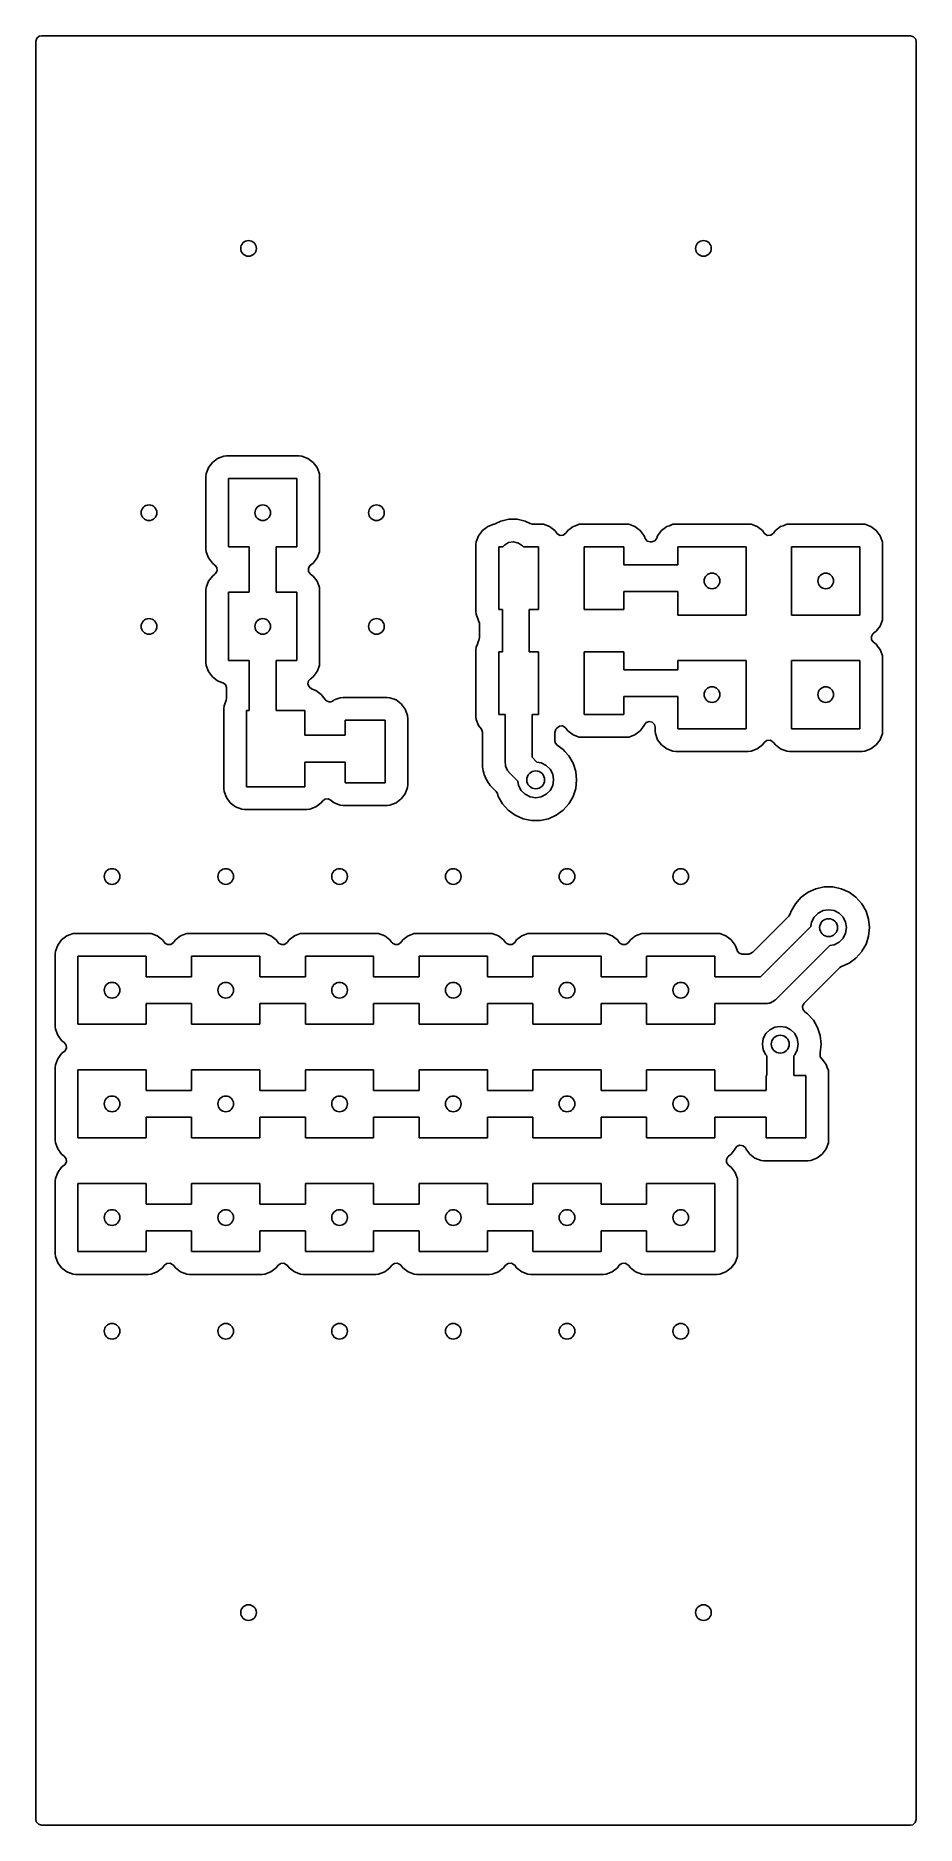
# Model space of a CAD drawing. Extents: x 0.01 to 0.79, y 0.01 to 1.59.
import ezdxf

# ---------------------------------------------------------------- set-up
doc = ezdxf.new("R2010")
doc.units = 0
doc.header["$MEASUREMENT"] = 0
doc.layers.add('BLACK', color=7, linetype='CONTINUOUS')

msp = doc.modelspace()

# ---------------------------------------------------------------- linework, layer by layer
at = {"layer": 'BLACK', "linetype": 'CONTINUOUS'}
for p, q in [((0.013, 1.5821), (0.0138, 1.5848)), ((0.013, 1.0356), (0.013, 1.5821)), ((0.0138, 1.5848), (0.0159, 1.5866)), ((0.0159, 1.5866), (0.0179, 1.587)), ((0.0179, 1.587), (0.7821, 1.587)), ((0.7821, 1.587), (0.7847, 1.5862)), ((0.7847, 1.5862), (0.7866, 1.5841)), ((0.7866, 1.5841), (0.787, 1.5821)), ((0.787, 1.5821), (0.787, 0.0179)), ((0.1728, 1.2152), (0.1682, 1.2118)), ((0.1751, 1.2161), (0.1728, 1.2152)), ((0.1728, 1.2152), (0.1728, 1.2152)), ((0.1728, 1.2152), (0.1728, 1.2152)), ((0.1782, 1.2173), (0.1751, 1.2161)), ((0.1806, 1.2175), (0.1782, 1.2173)), ((0.1782, 1.2173), (0.1782, 1.2173)), ((0.2444, 1.2175), (0.1806, 1.2175)), ((0.1806, 1.2175), (0.1806, 1.2175)), ((0.1806, 1.2175), (0.1806, 1.2175)), ((0.2468, 1.2173), (0.2444, 1.2175)), ((0.2444, 1.2175), (0.2444, 1.2175)), ((0.2444, 1.2175), (0.2444, 1.2175)), ((0.2522, 1.2152), (0.2468, 1.2173)), ((0.2468, 1.2173), (0.2468, 1.2173)), ((0.2468, 1.2173), (0.2468, 1.2173)), ((0.2568, 1.2118), (0.2522, 1.2152)), ((0.1627, 1.2018), (0.1625, 1.1994)), ((0.1625, 1.1994), (0.1625, 1.1356)), ((0.1647, 1.2072), (0.1627, 1.2018)), ((0.1627, 1.2018), (0.1627, 1.2018)), ((0.1682, 1.2118), (0.1647, 1.2072)), ((0.1647, 1.2072), (0.1647, 1.2072)), ((0.1825, 1.1375), (0.1825, 1.1975)), ((0.1825, 1.1975), (0.2425, 1.1975)), ((0.2425, 1.1975), (0.2425, 1.1375)), ((0.2603, 1.2072), (0.2568, 1.2118)), ((0.262, 1.2025), (0.2603, 1.2072)), ((0.2623, 1.2018), (0.262, 1.2025)), ((0.2625, 1.1994), (0.2623, 1.2018)), ((0.2623, 1.2018), (0.2623, 1.2018)), ((0.2625, 1.1356), (0.2625, 1.1994)), ((0.2625, 1.1994), (0.2625, 1.1994)), ((0.4057, 1.1518), (0.4022, 1.1472)), ((0.4103, 1.1553), (0.4057, 1.1518)), ((0.4157, 1.1573), (0.4103, 1.1553)), ((0.4103, 1.1553), (0.4103, 1.1553)), ((0.4158, 1.1573), (0.4157, 1.1573)), ((0.4157, 1.1573), (0.4157, 1.1573)), ((0.416, 1.1574), (0.4158, 1.1573)), ((0.4173, 1.158), (0.416, 1.1574)), ((0.4219, 1.1602), (0.4173, 1.158)), ((0.4289, 1.1618), (0.4219, 1.1602)), ((0.4361, 1.1618), (0.4289, 1.1618)), ((0.4431, 1.1602), (0.4361, 1.1618)), ((0.4476, 1.1581), (0.4431, 1.1602)), ((0.4477, 1.158), (0.4476, 1.1581)), ((0.4498, 1.1575), (0.4477, 1.158)), ((0.4569, 1.1575), (0.4498, 1.1575)), ((0.4593, 1.1573), (0.4569, 1.1575)), ((0.4569, 1.1575), (0.4569, 1.1575)), ((0.4569, 1.1575), (0.4569, 1.1575)), ((0.4569, 1.1575), (0.4569, 1.1575)), ((0.4647, 1.1553), (0.4593, 1.1573)), ((0.4593, 1.1573), (0.4593, 1.1573)), ((0.4593, 1.1573), (0.4593, 1.1573)), ((0.4693, 1.1518), (0.4647, 1.1553)), ((0.4647, 1.1553), (0.4647, 1.1553)), ((0.4647, 1.1553), (0.4647, 1.1553)), ((0.471, 1.1495), (0.4693, 1.1518)), ((0.4715, 1.149), (0.471, 1.1495)), ((0.479, 1.1495), (0.4767, 1.1478)), ((0.4807, 1.1518), (0.479, 1.1495)), ((0.4853, 1.1553), (0.4807, 1.1518)), ((0.4876, 1.1561), (0.4853, 1.1553)), ((0.4853, 1.1553), (0.4853, 1.1553)), ((0.4853, 1.1553), (0.4853, 1.1553)), ((0.4907, 1.1573), (0.4876, 1.1561)), ((0.4931, 1.1575), (0.4907, 1.1573)), ((0.4907, 1.1573), (0.4907, 1.1573)), ((0.5319, 1.1575), (0.4931, 1.1575)), ((0.4931, 1.1575), (0.4931, 1.1575)), ((0.4931, 1.1575), (0.4931, 1.1575)), ((0.5343, 1.1573), (0.5319, 1.1575)), ((0.5319, 1.1575), (0.5319, 1.1575)), ((0.5319, 1.1575), (0.5319, 1.1575)), ((0.5397, 1.1553), (0.5343, 1.1573)), ((0.5343, 1.1573), (0.5343, 1.1573)), ((0.5343, 1.1573), (0.5343, 1.1573)), ((0.5443, 1.1518), (0.5397, 1.1553)), ((0.5478, 1.1472), (0.5443, 1.1518)), ((0.5632, 1.1518), (0.5597, 1.1472)), ((0.5678, 1.1553), (0.5632, 1.1518)), ((0.5701, 1.1561), (0.5678, 1.1553)), ((0.5678, 1.1553), (0.5678, 1.1553)), ((0.5678, 1.1553), (0.5678, 1.1553)), ((0.5732, 1.1573), (0.5701, 1.1561)), ((0.5756, 1.1575), (0.5732, 1.1573)), ((0.5732, 1.1573), (0.5732, 1.1573)), ((0.6394, 1.1575), (0.5756, 1.1575)), ((0.5756, 1.1575), (0.5756, 1.1575)), ((0.5756, 1.1575), (0.5756, 1.1575)), ((0.6418, 1.1573), (0.6394, 1.1575)), ((0.6394, 1.1575), (0.6394, 1.1575)), ((0.6394, 1.1575), (0.6394, 1.1575)), ((0.6472, 1.1553), (0.6418, 1.1573)), ((0.6418, 1.1573), (0.6418, 1.1573)), ((0.6418, 1.1573), (0.6418, 1.1573)), ((0.6518, 1.1518), (0.6472, 1.1553)), ((0.6472, 1.1553), (0.6472, 1.1553)), ((0.6472, 1.1553), (0.6472, 1.1553)), ((0.6535, 1.1495), (0.6518, 1.1518)), ((0.654, 1.149), (0.6535, 1.1495)), ((0.6615, 1.1495), (0.6592, 1.1478)), ((0.6632, 1.1518), (0.6615, 1.1495)), ((0.6678, 1.1553), (0.6632, 1.1518)), ((0.6701, 1.1561), (0.6678, 1.1553)), ((0.6678, 1.1553), (0.6678, 1.1553)), ((0.6678, 1.1553), (0.6678, 1.1553)), ((0.6732, 1.1573), (0.6701, 1.1561)), ((0.6756, 1.1575), (0.6732, 1.1573)), ((0.6732, 1.1573), (0.6732, 1.1573)), ((0.7394, 1.1575), (0.6756, 1.1575)), ((0.6756, 1.1575), (0.6756, 1.1575)), ((0.6756, 1.1575), (0.6756, 1.1575)), ((0.7418, 1.1573), (0.7394, 1.1575)), ((0.7394, 1.1575), (0.7394, 1.1575)), ((0.7394, 1.1575), (0.7394, 1.1575)), ((0.7472, 1.1553), (0.7418, 1.1573)), ((0.7418, 1.1573), (0.7418, 1.1573)), ((0.7418, 1.1573), (0.7418, 1.1573)), ((0.7518, 1.1518), (0.7472, 1.1553)), ((0.7553, 1.1472), (0.7518, 1.1518)), ((0.1625, 1.1356), (0.1627, 1.1332)), ((0.2007, 1.1375), (0.1825, 1.1375)), ((0.2007, 1.0975), (0.2007, 1.1375)), ((0.2425, 1.1375), (0.2243, 1.1375)), ((0.2243, 1.1375), (0.2243, 1.0975)), ((0.2623, 1.1332), (0.2625, 1.1356)), ((0.2625, 1.1356), (0.2625, 1.1356)), ((0.4002, 1.1418), (0.4, 1.1394)), ((0.4, 1.1394), (0.4, 1.0806)), ((0.4022, 1.1472), (0.4002, 1.1418)), ((0.4002, 1.1418), (0.4002, 1.1418)), ((0.4022, 1.1472), (0.4022, 1.1472)), ((0.42, 1.0825), (0.42, 1.1375)), ((0.42, 1.1375), (0.4236, 1.1375)), ((0.4236, 1.1375), (0.425, 1.1391)), ((0.425, 1.1391), (0.4287, 1.1412)), ((0.4287, 1.1412), (0.433, 1.1418)), ((0.433, 1.1418), (0.4373, 1.1408)), ((0.4373, 1.1408), (0.4409, 1.1383)), ((0.4409, 1.1383), (0.4417, 1.1375)), ((0.4417, 1.1375), (0.455, 1.1375)), ((0.455, 1.1375), (0.455, 1.0825)), ((0.4739, 1.1476), (0.4715, 1.149)), ((0.4767, 1.1478), (0.4739, 1.1476)), ((0.495, 1.0825), (0.495, 1.1375)), ((0.495, 1.1375), (0.53, 1.1375)), ((0.53, 1.1375), (0.53, 1.1218)), ((0.5483, 1.1458), (0.5478, 1.1472)), ((0.5485, 1.1451), (0.5483, 1.1458)), ((0.5487, 1.1447), (0.5485, 1.1451)), ((0.5505, 1.1426), (0.5487, 1.1447)), ((0.5532, 1.1418), (0.5505, 1.1426)), ((0.5543, 1.1418), (0.5532, 1.1418)), ((0.5547, 1.1418), (0.5543, 1.1418)), ((0.5573, 1.1428), (0.5547, 1.1418)), ((0.559, 1.1451), (0.5573, 1.1428)), ((0.5597, 1.1472), (0.559, 1.1451)), ((0.5597, 1.1472), (0.5597, 1.1472)), ((0.5775, 1.1218), (0.5775, 1.1375)), ((0.5775, 1.1375), (0.6375, 1.1375)), ((0.6375, 1.1375), (0.6375, 1.0775)), ((0.6564, 1.1476), (0.654, 1.149)), ((0.6592, 1.1478), (0.6564, 1.1476)), ((0.6775, 1.0775), (0.6775, 1.1375)), ((0.6775, 1.1375), (0.7375, 1.1375)), ((0.7375, 1.1375), (0.7375, 1.0775)), ((0.757, 1.1426), (0.7553, 1.1472)), ((0.7573, 1.1418), (0.757, 1.1426)), ((0.7575, 1.1394), (0.7573, 1.1418)), ((0.7573, 1.1418), (0.7573, 1.1418)), ((0.7575, 1.0756), (0.7575, 1.1394)), ((0.7575, 1.1394), (0.7575, 1.1394)), ((0.1627, 1.1332), (0.1627, 1.1332)), ((0.1627, 1.1332), (0.1647, 1.1278)), ((0.1647, 1.1278), (0.1647, 1.1278)), ((0.1647, 1.1278), (0.1682, 1.1232)), ((0.1682, 1.1232), (0.1705, 1.1215)), ((0.1705, 1.1215), (0.1722, 1.1192)), ((0.1722, 1.1192), (0.1724, 1.1164)), ((0.2526, 1.1185), (0.254, 1.121)), ((0.2528, 1.1158), (0.2526, 1.1185)), ((0.254, 1.121), (0.2545, 1.1215)), ((0.2545, 1.1215), (0.2568, 1.1232)), ((0.2568, 1.1232), (0.2603, 1.1278)), ((0.2603, 1.1278), (0.2623, 1.1332)), ((0.2603, 1.1278), (0.2603, 1.1278)), ((0.2623, 1.1332), (0.2623, 1.1332)), ((0.53, 1.1218), (0.5775, 1.1218)), ((0.1647, 1.1072), (0.1627, 1.1018)), ((0.1682, 1.1118), (0.1647, 1.1072)), ((0.1647, 1.1072), (0.1647, 1.1072)), ((0.1705, 1.1135), (0.1682, 1.1118)), ((0.171, 1.114), (0.1705, 1.1135)), ((0.1724, 1.1164), (0.171, 1.114)), ((0.2545, 1.1135), (0.2528, 1.1158)), ((0.2568, 1.1118), (0.2545, 1.1135)), ((0.2603, 1.1072), (0.2568, 1.1118)), ((0.2568, 1.1118), (0.2568, 1.1118)), ((0.262, 1.1025), (0.2603, 1.1072)), ((0.2623, 1.1018), (0.262, 1.1025)), ((0.1627, 1.1018), (0.1625, 1.0994)), ((0.1625, 1.0994), (0.1625, 1.0356)), ((0.1627, 1.1018), (0.1627, 1.1018)), ((0.1825, 1.0375), (0.1825, 1.0975)), ((0.1825, 1.0975), (0.2007, 1.0975)), ((0.2243, 1.0975), (0.2425, 1.0975)), ((0.2425, 1.0975), (0.2425, 1.0375)), ((0.2625, 1.0994), (0.2623, 1.1018)), ((0.2623, 1.1018), (0.2623, 1.1018)), ((0.2625, 1.0356), (0.2625, 1.0994)), ((0.2625, 1.0994), (0.2625, 1.0994)), ((0.5775, 1.0982), (0.53, 1.0982)), ((0.53, 1.0982), (0.53, 1.0825)), ((0.5775, 1.0775), (0.5775, 1.0982)), ((0.4, 1.0806), (0.4002, 1.0782)), ((0.4002, 1.0782), (0.4002, 1.0782)), ((0.4002, 1.0782), (0.4022, 1.0728)), ((0.4022, 1.0728), (0.4024, 1.0725)), ((0.4024, 1.0725), (0.4023, 1.0725)), ((0.4023, 1.0725), (0.4032, 1.0703)), ((0.4232, 1.0825), (0.42, 1.0825)), ((0.4232, 1.045), (0.4232, 1.0825)), ((0.455, 1.0825), (0.4468, 1.0825)), ((0.4468, 1.0825), (0.4468, 1.045)), ((0.53, 1.0825), (0.495, 1.0825)), ((0.6375, 1.0775), (0.5775, 1.0775)), ((0.7375, 1.0775), (0.6775, 1.0775)), ((0.7553, 1.0678), (0.757, 1.0725)), ((0.757, 1.0725), (0.7573, 1.0732)), ((0.7573, 1.0732), (0.7575, 1.0756)), ((0.7573, 1.0732), (0.7573, 1.0732)), ((0.7575, 1.0756), (0.7575, 1.0756)), ((0.4022, 1.0547), (0.4012, 1.0518)), ((0.4023, 1.0547), (0.4022, 1.0547)), ((0.4022, 1.0547), (0.4022, 1.0547)), ((0.4022, 1.0547), (0.4022, 1.0547)), ((0.4024, 1.0549), (0.4023, 1.0547)), ((0.4032, 1.0576), (0.4024, 1.055)), ((0.4024, 1.055), (0.4024, 1.055)), ((0.4024, 1.055), (0.4024, 1.055)), ((0.4024, 1.055), (0.4024, 1.0549)), ((0.4032, 1.0703), (0.4032, 1.0699)), ((0.4032, 1.0699), (0.4032, 1.0576)), ((0.7476, 1.0586), (0.749, 1.061)), ((0.7478, 1.0558), (0.7476, 1.0586)), ((0.7495, 1.0535), (0.7478, 1.0558)), ((0.749, 1.061), (0.7495, 1.0615)), ((0.7495, 1.0615), (0.7518, 1.0632)), ((0.7518, 1.0632), (0.7553, 1.0678)), ((0.7553, 1.0678), (0.7553, 1.0678)), ((0.7553, 1.0678), (0.7553, 1.0678)), ((0.4002, 1.0493), (0.4, 1.0469)), ((0.4, 1.0469), (0.4, 0.9881)), ((0.4012, 1.0518), (0.4002, 1.0493)), ((0.42, 0.99), (0.42, 1.045)), ((0.42, 1.045), (0.4232, 1.045)), ((0.4468, 1.045), (0.455, 1.045)), ((0.455, 1.045), (0.455, 0.99)), ((0.495, 0.99), (0.495, 1.045)), ((0.495, 1.045), (0.53, 1.045)), ((0.53, 1.045), (0.53, 1.0293)), ((0.7518, 1.0518), (0.7495, 1.0535)), ((0.7537, 1.0493), (0.7518, 1.0518)), ((0.7553, 1.0472), (0.7537, 1.0493)), ((0.757, 1.0425), (0.7553, 1.0472)), ((0.7573, 1.0418), (0.757, 1.0425)), ((0.7575, 1.0394), (0.7573, 1.0418)), ((0.7573, 1.0418), (0.7573, 1.0418)), ((0.7575, 0.9756), (0.7575, 1.0394)), ((0.7575, 1.0394), (0.7575, 1.0394)), ((0.013, 0.5156), (0.013, 1.0356)), ((0.1625, 1.0356), (0.1627, 1.0332)), ((0.1627, 1.0332), (0.1627, 1.0332)), ((0.1627, 1.0332), (0.1647, 1.0278)), ((0.1647, 1.0278), (0.1647, 1.0278)), ((0.1647, 1.0278), (0.1682, 1.0232)), ((0.1682, 1.0232), (0.1728, 1.0197)), ((0.2007, 1.0375), (0.1825, 1.0375)), ((0.2007, 0.9935), (0.2007, 1.0375)), ((0.2425, 1.0375), (0.2243, 1.0375)), ((0.2243, 1.0375), (0.2243, 0.9935)), ((0.2542, 1.0212), (0.2568, 1.0232)), ((0.2568, 1.0232), (0.2603, 1.0278)), ((0.2603, 1.0278), (0.2623, 1.0332)), ((0.2603, 1.0278), (0.2603, 1.0278)), ((0.2623, 1.0332), (0.2625, 1.0356)), ((0.2623, 1.0332), (0.2623, 1.0332)), ((0.2625, 1.0356), (0.2625, 1.0356)), ((0.53, 1.0293), (0.5775, 1.0293)), ((0.5775, 1.0293), (0.5775, 1.0375)), ((0.5775, 1.0375), (0.6375, 1.0375)), ((0.6375, 1.0375), (0.6375, 0.9775)), ((0.6775, 0.9775), (0.6775, 1.0375)), ((0.6775, 1.0375), (0.7375, 1.0375)), ((0.7375, 1.0375), (0.7375, 0.9775)), ((0.1728, 1.0197), (0.1728, 1.0197)), ((0.1728, 1.0197), (0.1774, 1.018)), ((0.1774, 1.018), (0.1797, 1.0163)), ((0.1797, 1.0163), (0.1807, 1.0137)), ((0.1807, 1.0137), (0.1807, 1.0134)), ((0.1807, 1.0134), (0.1807, 1.0044)), ((0.2522, 1.0169), (0.2528, 1.0196)), ((0.2532, 1.0143), (0.2522, 1.0169)), ((0.2528, 1.0196), (0.2542, 1.0212)), ((0.2554, 1.0126), (0.2532, 1.0143)), ((0.2592, 1.0112), (0.2554, 1.0126)), ((0.2638, 1.0077), (0.2592, 1.0112)), ((0.2673, 1.0031), (0.2638, 1.0077)), ((0.1785, 0.9977), (0.1783, 0.9954)), ((0.1783, 0.9954), (0.1783, 0.9246)), ((0.1804, 1.0026), (0.1785, 0.9977)), ((0.1785, 0.9977), (0.1785, 0.9977)), ((0.1807, 1.0044), (0.1804, 1.0026)), ((0.1983, 0.9265), (0.1983, 0.9935)), ((0.1983, 0.9935), (0.2007, 0.9935)), ((0.2243, 0.9935), (0.2495, 0.9935)), ((0.2495, 0.9935), (0.2495, 0.9718)), ((0.2674, 1.003), (0.2673, 1.0031)), ((0.2673, 1.0031), (0.2673, 1.0031)), ((0.269, 1.0016), (0.2674, 1.003)), ((0.2717, 1.001), (0.269, 1.0016)), ((0.2743, 1.002), (0.2717, 1.001)), ((0.2751, 1.0026), (0.2743, 1.002)), ((0.2753, 1.0028), (0.2751, 1.0026)), ((0.2796, 1.0044), (0.2753, 1.0028)), ((0.2807, 1.0048), (0.2796, 1.0044)), ((0.2831, 1.005), (0.2807, 1.0048)), ((0.2807, 1.0048), (0.2807, 1.0048)), ((0.3219, 1.005), (0.2831, 1.005)), ((0.2831, 1.005), (0.2831, 1.005)), ((0.2831, 1.005), (0.2831, 1.005)), ((0.3243, 1.0048), (0.3219, 1.005)), ((0.3219, 1.005), (0.3219, 1.005)), ((0.3219, 1.005), (0.3219, 1.005)), ((0.3297, 1.0028), (0.3243, 1.0048)), ((0.3243, 1.0048), (0.3243, 1.0048)), ((0.3243, 1.0048), (0.3243, 1.0048)), ((0.3312, 1.0016), (0.3297, 1.0028)), ((0.3297, 1.0028), (0.3297, 1.0028)), ((0.3297, 1.0028), (0.3297, 1.0028)), ((0.3343, 0.9993), (0.3312, 1.0016)), ((0.3378, 0.9947), (0.3343, 0.9993)), ((0.3395, 0.99), (0.3378, 0.9947)), ((0.5775, 1.0057), (0.53, 1.0057)), ((0.53, 1.0057), (0.53, 0.99)), ((0.5775, 0.9775), (0.5775, 1.0057)), ((0.285, 0.9718), (0.285, 0.985)), ((0.285, 0.985), (0.32, 0.985)), ((0.32, 0.985), (0.32, 0.93)), ((0.3398, 0.9893), (0.3395, 0.99)), ((0.3399, 0.9881), (0.3398, 0.9893)), ((0.3398, 0.9893), (0.3398, 0.9893)), ((0.34, 0.9869), (0.3399, 0.9881)), ((0.34, 0.9281), (0.34, 0.9869)), ((0.34, 0.9869), (0.34, 0.9869)), ((0.4, 0.9881), (0.4002, 0.9857)), ((0.4002, 0.9857), (0.4002, 0.9857)), ((0.4002, 0.9857), (0.4022, 0.9803)), ((0.4022, 0.9803), (0.4022, 0.9803)), ((0.4022, 0.9803), (0.4047, 0.9771)), ((0.4047, 0.9771), (0.4057, 0.9744)), ((0.4257, 0.99), (0.42, 0.99)), ((0.4257, 0.9475), (0.4257, 0.99)), ((0.455, 0.99), (0.4493, 0.99)), ((0.4493, 0.99), (0.4493, 0.9524)), ((0.4693, 0.9741), (0.4701, 0.9768)), ((0.4701, 0.9768), (0.4703, 0.9771)), ((0.4703, 0.9771), (0.471, 0.978)), ((0.471, 0.978), (0.4733, 0.9797)), ((0.4733, 0.9797), (0.4761, 0.9799)), ((0.4761, 0.9799), (0.4785, 0.9785)), ((0.4785, 0.9785), (0.479, 0.978)), ((0.479, 0.978), (0.4807, 0.9757)), ((0.53, 0.99), (0.495, 0.99)), ((0.5443, 0.9757), (0.5478, 0.9803)), ((0.5478, 0.9803), (0.5479, 0.9806)), ((0.5478, 0.9803), (0.5478, 0.9803)), ((0.5478, 0.9803), (0.5478, 0.9803)), ((0.5479, 0.9806), (0.5495, 0.9829)), ((0.5495, 0.9829), (0.5522, 0.9838)), ((0.5522, 0.9838), (0.5549, 0.9832)), ((0.5549, 0.9832), (0.5569, 0.9813)), ((0.5569, 0.9813), (0.5575, 0.9789)), ((0.5575, 0.9789), (0.5575, 0.9756)), ((0.6375, 0.9775), (0.5775, 0.9775)), ((0.7375, 0.9775), (0.6775, 0.9775)), ((0.2495, 0.9718), (0.285, 0.9718)), ((0.4057, 0.9744), (0.4057, 0.9741)), ((0.4057, 0.9741), (0.4057, 0.9439)), ((0.4693, 0.967), (0.4693, 0.9741)), ((0.4697, 0.9652), (0.4693, 0.967)), ((0.4714, 0.963), (0.4697, 0.9652)), ((0.4766, 0.9592), (0.4714, 0.963)), ((0.4807, 0.9757), (0.4853, 0.9722)), ((0.4853, 0.9722), (0.4853, 0.9722)), ((0.4853, 0.9722), (0.4907, 0.9702)), ((0.4907, 0.9702), (0.4907, 0.9702)), ((0.4907, 0.9702), (0.4931, 0.97)), ((0.4931, 0.97), (0.4931, 0.97)), ((0.4931, 0.97), (0.5319, 0.97)), ((0.5319, 0.97), (0.5343, 0.9702)), ((0.5343, 0.9702), (0.5397, 0.9722)), ((0.5343, 0.9702), (0.5343, 0.9702)), ((0.5397, 0.9722), (0.5443, 0.9757)), ((0.5397, 0.9722), (0.5397, 0.9722)), ((0.5575, 0.9756), (0.5577, 0.9732)), ((0.5577, 0.9732), (0.5577, 0.9732)), ((0.5577, 0.9732), (0.5597, 0.9678)), ((0.5597, 0.9678), (0.5597, 0.9678)), ((0.5597, 0.9678), (0.5632, 0.9632)), ((0.5632, 0.9632), (0.5678, 0.9597)), ((0.6472, 0.9597), (0.6518, 0.9632)), ((0.6518, 0.9632), (0.6535, 0.9655)), ((0.6535, 0.9655), (0.6558, 0.9672)), ((0.6558, 0.9672), (0.6586, 0.9674)), ((0.6586, 0.9674), (0.661, 0.966)), ((0.661, 0.966), (0.6615, 0.9655)), ((0.6615, 0.9655), (0.6632, 0.9632)), ((0.6632, 0.9632), (0.6678, 0.9597)), ((0.7472, 0.9597), (0.7518, 0.9632)), ((0.7518, 0.9632), (0.7553, 0.9678)), ((0.7553, 0.9678), (0.7573, 0.9732)), ((0.7553, 0.9678), (0.7553, 0.9678)), ((0.7573, 0.9732), (0.7575, 0.9756)), ((0.7573, 0.9732), (0.7573, 0.9732)), ((0.7575, 0.9756), (0.7575, 0.9756)), ((0.285, 0.9482), (0.2495, 0.9482)), ((0.2495, 0.9482), (0.2495, 0.9265)), ((0.285, 0.93), (0.285, 0.9482)), ((0.4259, 0.9462), (0.4257, 0.9475)), ((0.426, 0.9448), (0.4259, 0.9462)), ((0.4263, 0.944), (0.426, 0.9448)), ((0.4493, 0.9524), (0.4536, 0.9481)), ((0.4536, 0.9481), (0.4574, 0.9475)), ((0.4574, 0.9475), (0.4618, 0.9452)), ((0.4618, 0.9452), (0.4652, 0.9418)), ((0.4781, 0.9575), (0.4766, 0.9592)), ((0.4766, 0.9592), (0.4766, 0.9592)), ((0.4766, 0.9592), (0.4766, 0.9592)), ((0.4816, 0.9536), (0.4781, 0.9575)), ((0.4854, 0.9471), (0.4816, 0.9536)), ((0.4877, 0.94), (0.4854, 0.9471)), ((0.5678, 0.9597), (0.5678, 0.9597)), ((0.5678, 0.9597), (0.5732, 0.9577)), ((0.5732, 0.9577), (0.5732, 0.9577)), ((0.5732, 0.9577), (0.5756, 0.9575)), ((0.5756, 0.9575), (0.5756, 0.9575)), ((0.5756, 0.9575), (0.6394, 0.9575)), ((0.6394, 0.9575), (0.6418, 0.9577)), ((0.6418, 0.9577), (0.6472, 0.9597)), ((0.6418, 0.9577), (0.6418, 0.9577)), ((0.6472, 0.9597), (0.6472, 0.9597)), ((0.6678, 0.9597), (0.6678, 0.9597)), ((0.6678, 0.9597), (0.6732, 0.9577)), ((0.6732, 0.9577), (0.6732, 0.9577)), ((0.6732, 0.9577), (0.6756, 0.9575)), ((0.6756, 0.9575), (0.6756, 0.9575)), ((0.6756, 0.9575), (0.7394, 0.9575)), ((0.7394, 0.9575), (0.7418, 0.9577)), ((0.7418, 0.9577), (0.7472, 0.9597)), ((0.7418, 0.9577), (0.7418, 0.9577)), ((0.7472, 0.9597), (0.7472, 0.9597)), ((0.32, 0.93), (0.285, 0.93)), ((0.4057, 0.9439), (0.406, 0.9423)), ((0.406, 0.9423), (0.4061, 0.942)), ((0.4061, 0.942), (0.4063, 0.9404)), ((0.4063, 0.9404), (0.4068, 0.9388)), ((0.4068, 0.9388), (0.4069, 0.9385)), ((0.4069, 0.9385), (0.4073, 0.9369)), ((0.4073, 0.9369), (0.4073, 0.9369)), ((0.4073, 0.9369), (0.408, 0.9354)), ((0.408, 0.9354), (0.4081, 0.9352)), ((0.4081, 0.9352), (0.4086, 0.9336)), ((0.4086, 0.9336), (0.4095, 0.9322)), ((0.4095, 0.9322), (0.4097, 0.932)), ((0.4097, 0.932), (0.4104, 0.9305)), ((0.4104, 0.9305), (0.4114, 0.9292)), ((0.4114, 0.9292), (0.4116, 0.9289)), ((0.4116, 0.9289), (0.4125, 0.9275)), ((0.4265, 0.9432), (0.4263, 0.944)), ((0.4272, 0.9421), (0.4265, 0.9432)), ((0.4278, 0.9408), (0.4272, 0.9421)), ((0.4286, 0.9398), (0.4278, 0.9408)), ((0.4288, 0.9395), (0.4286, 0.9398)), ((0.4289, 0.9394), (0.4288, 0.9395)), ((0.4291, 0.9391), (0.4289, 0.9394)), ((0.4369, 0.9314), (0.4291, 0.9391)), ((0.4375, 0.9276), (0.4369, 0.9314)), ((0.4652, 0.9418), (0.4675, 0.9374)), ((0.4675, 0.9374), (0.4682, 0.9325)), ((0.4682, 0.9325), (0.4675, 0.9276)), ((0.4885, 0.9325), (0.4877, 0.94)), ((0.4877, 0.925), (0.4885, 0.9325)), ((0.1783, 0.9246), (0.1785, 0.9223)), ((0.1785, 0.9223), (0.1785, 0.9223)), ((0.1785, 0.9223), (0.1805, 0.9169)), ((0.1805, 0.9169), (0.1805, 0.9169)), ((0.1805, 0.9169), (0.184, 0.9122)), ((0.2495, 0.9265), (0.1983, 0.9265)), ((0.2638, 0.9122), (0.265, 0.9138)), ((0.265, 0.9138), (0.2672, 0.9155)), ((0.2672, 0.9155), (0.27, 0.9157)), ((0.27, 0.9157), (0.2719, 0.9148)), ((0.2719, 0.9148), (0.2753, 0.9122)), ((0.3297, 0.9122), (0.3343, 0.9157)), ((0.3343, 0.9157), (0.3378, 0.9203)), ((0.3378, 0.9203), (0.3398, 0.9257)), ((0.3378, 0.9203), (0.3378, 0.9203)), ((0.3398, 0.9257), (0.34, 0.9281)), ((0.3398, 0.9257), (0.3398, 0.9257)), ((0.34, 0.9281), (0.34, 0.9281)), ((0.4125, 0.9275), (0.4125, 0.9275)), ((0.4125, 0.9275), (0.4137, 0.9263)), ((0.4137, 0.9263), (0.4176, 0.9224)), ((0.4176, 0.9224), (0.4188, 0.9204)), ((0.4188, 0.9204), (0.4196, 0.9179)), ((0.4196, 0.9179), (0.4234, 0.9114)), ((0.4398, 0.9232), (0.4375, 0.9276)), ((0.4432, 0.9198), (0.4398, 0.9232)), ((0.4476, 0.9175), (0.4432, 0.9198)), ((0.4525, 0.9168), (0.4476, 0.9175)), ((0.4574, 0.9175), (0.4525, 0.9168)), ((0.4618, 0.9198), (0.4574, 0.9175)), ((0.4652, 0.9232), (0.4618, 0.9198)), ((0.4675, 0.9276), (0.4652, 0.9232)), ((0.4821, 0.9122), (0.4854, 0.9179)), ((0.4854, 0.9179), (0.4877, 0.925)), ((0.184, 0.9122), (0.1886, 0.9088)), ((0.1886, 0.9088), (0.1886, 0.9088)), ((0.1886, 0.9088), (0.194, 0.9068)), ((0.194, 0.9068), (0.194, 0.9068)), ((0.194, 0.9068), (0.1964, 0.9065)), ((0.1964, 0.9065), (0.1964, 0.9065)), ((0.1964, 0.9065), (0.2514, 0.9065)), ((0.2514, 0.9065), (0.2538, 0.9068)), ((0.2538, 0.9068), (0.2592, 0.9088)), ((0.2538, 0.9068), (0.2538, 0.9068)), ((0.2592, 0.9088), (0.2638, 0.9122)), ((0.2592, 0.9088), (0.2592, 0.9088)), ((0.2753, 0.9122), (0.2753, 0.9122)), ((0.2753, 0.9122), (0.2807, 0.9102)), ((0.2807, 0.9102), (0.2807, 0.9102)), ((0.2807, 0.9102), (0.2831, 0.91)), ((0.2831, 0.91), (0.2831, 0.91)), ((0.2831, 0.91), (0.3219, 0.91)), ((0.3219, 0.91), (0.3243, 0.9102)), ((0.3243, 0.9102), (0.3297, 0.9122)), ((0.3243, 0.9102), (0.3243, 0.9102)), ((0.3297, 0.9122), (0.3297, 0.9122)), ((0.4234, 0.9114), (0.4234, 0.9114)), ((0.4234, 0.9114), (0.4284, 0.9058)), ((0.4284, 0.9058), (0.4345, 0.9014)), ((0.4345, 0.9014), (0.4414, 0.8983)), ((0.4414, 0.8983), (0.4487, 0.8967)), ((0.4563, 0.8967), (0.4636, 0.8983)), ((0.4636, 0.8983), (0.4705, 0.9014)), ((0.4705, 0.9014), (0.4766, 0.9058)), ((0.4766, 0.9058), (0.4816, 0.9114)), ((0.4816, 0.9114), (0.4821, 0.9122)), ((0.4816, 0.9114), (0.4816, 0.9114)), ((0.4487, 0.8967), (0.4563, 0.8967)), ((0.6989, 0.8367), (0.692, 0.8336)), ((0.7062, 0.8383), (0.6989, 0.8367)), ((0.7138, 0.8383), (0.7062, 0.8383)), ((0.7211, 0.8367), (0.7138, 0.8383)), ((0.728, 0.8336), (0.7211, 0.8367)), ((0.6809, 0.8236), (0.6771, 0.8171)), ((0.6859, 0.8292), (0.6809, 0.8236)), ((0.6809, 0.8236), (0.6809, 0.8236)), ((0.692, 0.8336), (0.6859, 0.8292)), ((0.692, 0.8336), (0.692, 0.8336)), ((0.7341, 0.8292), (0.728, 0.8336)), ((0.7391, 0.8236), (0.7341, 0.8292)), ((0.7429, 0.8171), (0.7391, 0.8236)), ((0.6751, 0.8126), (0.6433, 0.7808)), ((0.6501, 0.7593), (0.6944, 0.8036)), ((0.6763, 0.8146), (0.6751, 0.8126)), ((0.6771, 0.8171), (0.6763, 0.8146)), ((0.6771, 0.8171), (0.6771, 0.8171)), ((0.6944, 0.8036), (0.695, 0.8074)), ((0.695, 0.8074), (0.6973, 0.8118)), ((0.6973, 0.8118), (0.7007, 0.8152)), ((0.7007, 0.8152), (0.7051, 0.8175)), ((0.7051, 0.8175), (0.71, 0.8182)), ((0.71, 0.8182), (0.7149, 0.8175)), ((0.7149, 0.8175), (0.7193, 0.8152)), ((0.7193, 0.8152), (0.7227, 0.8118)), ((0.7227, 0.8118), (0.725, 0.8074)), ((0.725, 0.8074), (0.7257, 0.8025)), ((0.7452, 0.81), (0.7429, 0.8171)), ((0.746, 0.8025), (0.7452, 0.81)), ((0.0322, 0.7872), (0.0302, 0.7818)), ((0.0357, 0.7918), (0.0322, 0.7872)), ((0.0322, 0.7872), (0.0322, 0.7872)), ((0.0403, 0.7953), (0.0357, 0.7918)), ((0.0426, 0.7961), (0.0403, 0.7953)), ((0.0403, 0.7953), (0.0403, 0.7953)), ((0.0403, 0.7953), (0.0403, 0.7953)), ((0.0457, 0.7973), (0.0426, 0.7961)), ((0.0481, 0.7975), (0.0457, 0.7973)), ((0.0457, 0.7973), (0.0457, 0.7973)), ((0.1119, 0.7975), (0.0481, 0.7975)), ((0.0481, 0.7975), (0.0481, 0.7975)), ((0.0481, 0.7975), (0.0481, 0.7975)), ((0.1143, 0.7973), (0.1119, 0.7975)), ((0.1119, 0.7975), (0.1119, 0.7975)), ((0.1119, 0.7975), (0.1119, 0.7975)), ((0.1197, 0.7953), (0.1143, 0.7973)), ((0.1143, 0.7973), (0.1143, 0.7973)), ((0.1143, 0.7973), (0.1143, 0.7973)), ((0.1243, 0.7918), (0.1197, 0.7953)), ((0.1197, 0.7953), (0.1197, 0.7953)), ((0.1197, 0.7953), (0.1197, 0.7953)), ((0.126, 0.7895), (0.1243, 0.7918)), ((0.1265, 0.789), (0.126, 0.7895)), ((0.1289, 0.7876), (0.1265, 0.789)), ((0.1317, 0.7878), (0.1289, 0.7876)), ((0.134, 0.7895), (0.1317, 0.7878)), ((0.1357, 0.7918), (0.134, 0.7895)), ((0.1403, 0.7953), (0.1357, 0.7918)), ((0.1426, 0.7961), (0.1403, 0.7953)), ((0.1403, 0.7953), (0.1403, 0.7953)), ((0.1403, 0.7953), (0.1403, 0.7953)), ((0.1457, 0.7973), (0.1426, 0.7961)), ((0.1481, 0.7975), (0.1457, 0.7973)), ((0.1457, 0.7973), (0.1457, 0.7973)), ((0.2119, 0.7975), (0.1481, 0.7975)), ((0.1481, 0.7975), (0.1481, 0.7975)), ((0.1481, 0.7975), (0.1481, 0.7975)), ((0.2143, 0.7973), (0.2119, 0.7975)), ((0.2119, 0.7975), (0.2119, 0.7975)), ((0.2119, 0.7975), (0.2119, 0.7975)), ((0.2197, 0.7953), (0.2143, 0.7973)), ((0.2143, 0.7973), (0.2143, 0.7973)), ((0.2143, 0.7973), (0.2143, 0.7973)), ((0.2243, 0.7918), (0.2197, 0.7953)), ((0.2197, 0.7953), (0.2197, 0.7953)), ((0.2197, 0.7953), (0.2197, 0.7953)), ((0.226, 0.7895), (0.2243, 0.7918)), ((0.2265, 0.789), (0.226, 0.7895)), ((0.2289, 0.7876), (0.2265, 0.789)), ((0.2317, 0.7878), (0.2289, 0.7876)), ((0.234, 0.7895), (0.2317, 0.7878)), ((0.2357, 0.7918), (0.234, 0.7895)), ((0.2403, 0.7953), (0.2357, 0.7918)), ((0.2426, 0.7961), (0.2403, 0.7953)), ((0.2403, 0.7953), (0.2403, 0.7953)), ((0.2403, 0.7953), (0.2403, 0.7953)), ((0.2457, 0.7973), (0.2426, 0.7961)), ((0.2481, 0.7975), (0.2457, 0.7973)), ((0.2457, 0.7973), (0.2457, 0.7973)), ((0.3119, 0.7975), (0.2481, 0.7975)), ((0.2481, 0.7975), (0.2481, 0.7975)), ((0.2481, 0.7975), (0.2481, 0.7975)), ((0.3143, 0.7973), (0.3119, 0.7975)), ((0.3119, 0.7975), (0.3119, 0.7975)), ((0.3119, 0.7975), (0.3119, 0.7975)), ((0.3197, 0.7953), (0.3143, 0.7973)), ((0.3143, 0.7973), (0.3143, 0.7973)), ((0.3143, 0.7973), (0.3143, 0.7973)), ((0.3243, 0.7918), (0.3197, 0.7953)), ((0.3197, 0.7953), (0.3197, 0.7953)), ((0.3197, 0.7953), (0.3197, 0.7953)), ((0.326, 0.7895), (0.3243, 0.7918)), ((0.3265, 0.789), (0.326, 0.7895)), ((0.3289, 0.7876), (0.3265, 0.789)), ((0.3317, 0.7878), (0.3289, 0.7876)), ((0.334, 0.7895), (0.3317, 0.7878)), ((0.3357, 0.7918), (0.334, 0.7895)), ((0.3403, 0.7953), (0.3357, 0.7918)), ((0.3426, 0.7961), (0.3403, 0.7953)), ((0.3403, 0.7953), (0.3403, 0.7953)), ((0.3403, 0.7953), (0.3403, 0.7953)), ((0.3457, 0.7973), (0.3426, 0.7961)), ((0.3481, 0.7975), (0.3457, 0.7973)), ((0.3457, 0.7973), (0.3457, 0.7973)), ((0.4119, 0.7975), (0.3481, 0.7975)), ((0.3481, 0.7975), (0.3481, 0.7975)), ((0.3481, 0.7975), (0.3481, 0.7975)), ((0.4143, 0.7973), (0.4119, 0.7975)), ((0.4119, 0.7975), (0.4119, 0.7975)), ((0.4119, 0.7975), (0.4119, 0.7975)), ((0.4197, 0.7953), (0.4143, 0.7973)), ((0.4143, 0.7973), (0.4143, 0.7973)), ((0.4143, 0.7973), (0.4143, 0.7973)), ((0.4243, 0.7918), (0.4197, 0.7953)), ((0.426, 0.7895), (0.4243, 0.7918)), ((0.4265, 0.789), (0.426, 0.7895)), ((0.4289, 0.7876), (0.4265, 0.789)), ((0.4317, 0.7878), (0.4289, 0.7876)), ((0.434, 0.7895), (0.4317, 0.7878)), ((0.4357, 0.7918), (0.434, 0.7895)), ((0.4403, 0.7953), (0.4357, 0.7918)), ((0.4426, 0.7961), (0.4403, 0.7953)), ((0.4403, 0.7953), (0.4403, 0.7953)), ((0.4403, 0.7953), (0.4403, 0.7953)), ((0.4457, 0.7973), (0.4426, 0.7961)), ((0.4481, 0.7975), (0.4457, 0.7973)), ((0.4457, 0.7973), (0.4457, 0.7973)), ((0.5119, 0.7975), (0.4481, 0.7975)), ((0.4481, 0.7975), (0.4481, 0.7975)), ((0.4481, 0.7975), (0.4481, 0.7975)), ((0.5143, 0.7973), (0.5119, 0.7975)), ((0.5119, 0.7975), (0.5119, 0.7975)), ((0.5119, 0.7975), (0.5119, 0.7975)), ((0.5197, 0.7953), (0.5143, 0.7973)), ((0.5143, 0.7973), (0.5143, 0.7973)), ((0.5143, 0.7973), (0.5143, 0.7973)), ((0.5243, 0.7918), (0.5197, 0.7953)), ((0.5197, 0.7953), (0.5197, 0.7953)), ((0.5197, 0.7953), (0.5197, 0.7953)), ((0.526, 0.7895), (0.5243, 0.7918)), ((0.5265, 0.789), (0.526, 0.7895)), ((0.5289, 0.7876), (0.5265, 0.789)), ((0.5317, 0.7878), (0.5289, 0.7876)), ((0.534, 0.7895), (0.5317, 0.7878)), ((0.5357, 0.7918), (0.534, 0.7895)), ((0.5403, 0.7953), (0.5357, 0.7918)), ((0.5426, 0.7961), (0.5403, 0.7953)), ((0.5403, 0.7953), (0.5403, 0.7953)), ((0.5403, 0.7953), (0.5403, 0.7953)), ((0.5457, 0.7973), (0.5426, 0.7961)), ((0.5481, 0.7975), (0.5457, 0.7973)), ((0.5457, 0.7973), (0.5457, 0.7973)), ((0.6119, 0.7975), (0.5481, 0.7975)), ((0.5481, 0.7975), (0.5481, 0.7975)), ((0.5481, 0.7975), (0.5481, 0.7975)), ((0.6143, 0.7973), (0.6119, 0.7975)), ((0.6119, 0.7975), (0.6119, 0.7975)), ((0.6119, 0.7975), (0.6119, 0.7975)), ((0.6197, 0.7953), (0.6143, 0.7973)), ((0.6143, 0.7973), (0.6143, 0.7973)), ((0.6143, 0.7973), (0.6143, 0.7973)), ((0.6243, 0.7918), (0.6197, 0.7953)), ((0.6278, 0.7872), (0.6243, 0.7918)), ((0.6289, 0.7842), (0.6278, 0.7872)), ((0.7149, 0.7875), (0.7111, 0.7869)), ((0.7193, 0.7898), (0.7149, 0.7875)), ((0.7227, 0.7932), (0.7193, 0.7898)), ((0.725, 0.7976), (0.7227, 0.7932)), ((0.7257, 0.8025), (0.725, 0.7976)), ((0.7393, 0.7818), (0.7429, 0.7879)), ((0.7429, 0.7879), (0.7452, 0.795)), ((0.7452, 0.795), (0.746, 0.8025)), ((0.0302, 0.7818), (0.03, 0.7794)), ((0.03, 0.7794), (0.03, 0.7156)), ((0.0302, 0.7818), (0.0302, 0.7818)), ((0.05, 0.7175), (0.05, 0.7775)), ((0.05, 0.7775), (0.11, 0.7775)), ((0.11, 0.7775), (0.11, 0.7593)), ((0.15, 0.7593), (0.15, 0.7775)), ((0.15, 0.7775), (0.21, 0.7775)), ((0.21, 0.7775), (0.21, 0.7593)), ((0.25, 0.7593), (0.25, 0.7775)), ((0.25, 0.7775), (0.31, 0.7775)), ((0.31, 0.7775), (0.31, 0.7593)), ((0.35, 0.7593), (0.35, 0.7775)), ((0.35, 0.7775), (0.41, 0.7775)), ((0.41, 0.7775), (0.41, 0.7593)), ((0.45, 0.7593), (0.45, 0.7775)), ((0.45, 0.7775), (0.51, 0.7775)), ((0.51, 0.7775), (0.51, 0.7593)), ((0.55, 0.7593), (0.55, 0.7775)), ((0.55, 0.7775), (0.61, 0.7775)), ((0.61, 0.7775), (0.61, 0.7593)), ((0.6295, 0.7826), (0.6289, 0.7842)), ((0.6296, 0.7822), (0.6295, 0.7826)), ((0.6314, 0.7801), (0.6296, 0.7822)), ((0.6341, 0.7793), (0.6314, 0.7801)), ((0.6398, 0.7793), (0.6341, 0.7793)), ((0.6408, 0.7794), (0.6398, 0.7793)), ((0.6433, 0.7808), (0.6408, 0.7794)), ((0.7111, 0.7869), (0.6634, 0.7391)), ((0.7214, 0.7684), (0.728, 0.7714)), ((0.728, 0.7714), (0.7341, 0.7758)), ((0.7341, 0.7758), (0.7391, 0.7814)), ((0.7391, 0.7814), (0.7393, 0.7818)), ((0.7391, 0.7814), (0.7391, 0.7814)), ((0.11, 0.7593), (0.145, 0.7593)), ((0.145, 0.7593), (0.15, 0.7593)), ((0.21, 0.7593), (0.25, 0.7593)), ((0.31, 0.7593), (0.35, 0.7593)), ((0.41, 0.7593), (0.45, 0.7593)), ((0.51, 0.7593), (0.55, 0.7593)), ((0.61, 0.7593), (0.6501, 0.7593)), ((0.6885, 0.736), (0.7199, 0.7674)), ((0.7199, 0.7674), (0.7214, 0.7684)), ((0.145, 0.7357), (0.11, 0.7357)), ((0.11, 0.7357), (0.11, 0.7175)), ((0.15, 0.7357), (0.145, 0.7357)), ((0.15, 0.7175), (0.15, 0.7357)), ((0.25, 0.7357), (0.21, 0.7357)), ((0.21, 0.7357), (0.21, 0.7175)), ((0.25, 0.7175), (0.25, 0.7357)), ((0.35, 0.7357), (0.31, 0.7357)), ((0.31, 0.7357), (0.31, 0.7175)), ((0.35, 0.7175), (0.35, 0.7357)), ((0.45, 0.7357), (0.41, 0.7357)), ((0.41, 0.7357), (0.41, 0.7175)), ((0.45, 0.7175), (0.45, 0.7357)), ((0.55, 0.7357), (0.51, 0.7357)), ((0.51, 0.7357), (0.51, 0.7175)), ((0.55, 0.7175), (0.55, 0.7357)), ((0.655, 0.7357), (0.61, 0.7357)), ((0.61, 0.7357), (0.61, 0.7175)), ((0.6563, 0.7359), (0.655, 0.7357)), ((0.6577, 0.736), (0.6563, 0.7359)), ((0.6585, 0.7363), (0.6577, 0.736)), ((0.6593, 0.7365), (0.6585, 0.7363)), ((0.6604, 0.7372), (0.6593, 0.7365)), ((0.6617, 0.7378), (0.6604, 0.7372)), ((0.6627, 0.7386), (0.6617, 0.7378)), ((0.663, 0.7388), (0.6627, 0.7386)), ((0.6631, 0.7389), (0.663, 0.7388)), ((0.6634, 0.7391), (0.6631, 0.7389)), ((0.6872, 0.7335), (0.6885, 0.736)), ((0.6874, 0.7307), (0.6872, 0.7335)), ((0.6891, 0.7285), (0.6874, 0.7307)), ((0.6885, 0.736), (0.6885, 0.736)), ((0.6916, 0.7267), (0.6891, 0.7285)), ((0.6966, 0.7211), (0.6916, 0.7267)), ((0.03, 0.7156), (0.0302, 0.7132)), ((0.0302, 0.7132), (0.0302, 0.7132)), ((0.0302, 0.7132), (0.0322, 0.7078)), ((0.11, 0.7175), (0.05, 0.7175)), ((0.21, 0.7175), (0.15, 0.7175)), ((0.31, 0.7175), (0.25, 0.7175)), ((0.41, 0.7175), (0.35, 0.7175)), ((0.51, 0.7175), (0.45, 0.7175)), ((0.61, 0.7175), (0.55, 0.7175)), ((0.6525, 0.7049), (0.6548, 0.7093)), ((0.6548, 0.7093), (0.6582, 0.7127)), ((0.6582, 0.7127), (0.6626, 0.715)), ((0.6626, 0.715), (0.6675, 0.7157)), ((0.6675, 0.7157), (0.6724, 0.715)), ((0.6724, 0.715), (0.6768, 0.7127)), ((0.6768, 0.7127), (0.6802, 0.7093)), ((0.6802, 0.7093), (0.6825, 0.7049)), ((0.7004, 0.7146), (0.6966, 0.7211)), ((0.7027, 0.7075), (0.7004, 0.7146)), ((0.0322, 0.7078), (0.0322, 0.7078)), ((0.0322, 0.7078), (0.0357, 0.7032)), ((0.0357, 0.7032), (0.038, 0.7015)), ((0.038, 0.6935), (0.0357, 0.6918)), ((0.038, 0.7015), (0.0397, 0.6992)), ((0.0385, 0.694), (0.038, 0.6935)), ((0.0399, 0.6964), (0.0385, 0.694)), ((0.0397, 0.6992), (0.0399, 0.6964)), ((0.6518, 0.7), (0.6525, 0.7049)), ((0.6525, 0.6951), (0.6518, 0.7)), ((0.6548, 0.6907), (0.6525, 0.6951)), ((0.6825, 0.6951), (0.6802, 0.6907)), ((0.6825, 0.7049), (0.6832, 0.7)), ((0.6832, 0.7), (0.6825, 0.6951)), ((0.7035, 0.7), (0.7027, 0.7075)), ((0.7027, 0.6925), (0.7035, 0.7)), ((0.0302, 0.6818), (0.03, 0.6794)), ((0.03, 0.6794), (0.03, 0.6156)), ((0.0322, 0.6872), (0.0302, 0.6818)), ((0.0302, 0.6818), (0.0302, 0.6818)), ((0.0357, 0.6918), (0.0322, 0.6872)), ((0.0322, 0.6872), (0.0322, 0.6872)), ((0.05, 0.6175), (0.05, 0.6775)), ((0.05, 0.6775), (0.11, 0.6775)), ((0.11, 0.6775), (0.11, 0.6593)), ((0.15, 0.6593), (0.15, 0.6775)), ((0.15, 0.6775), (0.21, 0.6775)), ((0.21, 0.6775), (0.21, 0.6593)), ((0.25, 0.6593), (0.25, 0.6775)), ((0.25, 0.6775), (0.31, 0.6775)), ((0.31, 0.6775), (0.31, 0.6593)), ((0.35, 0.6593), (0.35, 0.6775)), ((0.35, 0.6775), (0.41, 0.6775)), ((0.41, 0.6775), (0.41, 0.6593)), ((0.45, 0.6593), (0.45, 0.6775)), ((0.45, 0.6775), (0.51, 0.6775)), ((0.51, 0.6775), (0.51, 0.6593)), ((0.55, 0.6593), (0.55, 0.6775)), ((0.55, 0.6775), (0.61, 0.6775)), ((0.61, 0.6775), (0.61, 0.6593)), ((0.6557, 0.6898), (0.6548, 0.6907)), ((0.6557, 0.6725), (0.6557, 0.6898)), ((0.6802, 0.6907), (0.6793, 0.6898)), ((0.6793, 0.6898), (0.6793, 0.6725)), ((0.7025, 0.6918), (0.7026, 0.6923)), ((0.7027, 0.689), (0.7025, 0.6918)), ((0.7026, 0.6923), (0.7027, 0.6925)), ((0.7041, 0.6871), (0.7027, 0.689)), ((0.7043, 0.6868), (0.7041, 0.6871)), ((0.7041, 0.6871), (0.7041, 0.6871)), ((0.7078, 0.6822), (0.7043, 0.6868)), ((0.7043, 0.6868), (0.7043, 0.6868)), ((0.7043, 0.6868), (0.7043, 0.6868)), ((0.7088, 0.6794), (0.7078, 0.6822)), ((0.7098, 0.6768), (0.7088, 0.6794)), ((0.655, 0.6593), (0.655, 0.6725)), ((0.655, 0.6725), (0.6557, 0.6725)), ((0.6793, 0.6725), (0.69, 0.6725)), ((0.69, 0.6725), (0.69, 0.6175)), ((0.71, 0.6744), (0.7098, 0.6768)), ((0.7098, 0.6768), (0.7098, 0.6768)), ((0.71, 0.6156), (0.71, 0.6744)), ((0.71, 0.6744), (0.71, 0.6744)), ((0.11, 0.6593), (0.15, 0.6593)), ((0.21, 0.6593), (0.25, 0.6593)), ((0.31, 0.6593), (0.315, 0.6593)), ((0.315, 0.6593), (0.35, 0.6593)), ((0.41, 0.6593), (0.45, 0.6593)), ((0.51, 0.6593), (0.55, 0.6593)), ((0.61, 0.6593), (0.655, 0.6593)), ((0.15, 0.6357), (0.11, 0.6357)), ((0.11, 0.6357), (0.11, 0.6175)), ((0.15, 0.6175), (0.15, 0.6357)), ((0.25, 0.6357), (0.21, 0.6357)), ((0.21, 0.6357), (0.21, 0.6175)), ((0.25, 0.6175), (0.25, 0.6357)), ((0.35, 0.6357), (0.31, 0.6357)), ((0.31, 0.6357), (0.31, 0.6175)), ((0.35, 0.6175), (0.35, 0.6357)), ((0.45, 0.6357), (0.41, 0.6357)), ((0.41, 0.6357), (0.41, 0.6175)), ((0.45, 0.6175), (0.45, 0.6357)), ((0.55, 0.6357), (0.51, 0.6357)), ((0.51, 0.6357), (0.51, 0.6175)), ((0.55, 0.6175), (0.55, 0.6357)), ((0.655, 0.6357), (0.61, 0.6357)), ((0.61, 0.6357), (0.61, 0.6175)), ((0.655, 0.6175), (0.655, 0.6357)), ((0.03, 0.6156), (0.0302, 0.6132)), ((0.11, 0.6175), (0.05, 0.6175)), ((0.21, 0.6175), (0.15, 0.6175)), ((0.31, 0.6175), (0.25, 0.6175)), ((0.41, 0.6175), (0.35, 0.6175)), ((0.51, 0.6175), (0.45, 0.6175)), ((0.61, 0.6175), (0.55, 0.6175)), ((0.69, 0.6175), (0.655, 0.6175)), ((0.7098, 0.6132), (0.71, 0.6156)), ((0.71, 0.6156), (0.71, 0.6156)), ((0.0302, 0.6132), (0.0302, 0.6132)), ((0.0302, 0.6132), (0.0322, 0.6078)), ((0.0322, 0.6078), (0.0322, 0.6078)), ((0.0322, 0.6078), (0.0357, 0.6032)), ((0.0357, 0.6032), (0.038, 0.6015)), ((0.038, 0.6015), (0.0397, 0.5992)), ((0.0397, 0.5992), (0.0399, 0.5964)), ((0.6201, 0.5986), (0.6215, 0.601)), ((0.6203, 0.5958), (0.6201, 0.5986)), ((0.6215, 0.601), (0.622, 0.6015)), ((0.622, 0.6015), (0.6243, 0.6032)), ((0.6243, 0.6032), (0.6278, 0.6078)), ((0.6278, 0.6078), (0.6279, 0.6081)), ((0.6278, 0.6078), (0.6278, 0.6078)), ((0.6278, 0.6078), (0.6278, 0.6078)), ((0.6279, 0.6081), (0.6295, 0.6103)), ((0.6295, 0.6103), (0.6321, 0.6113)), ((0.6321, 0.6113), (0.6349, 0.6107)), ((0.6349, 0.6107), (0.6369, 0.6087)), ((0.6369, 0.6087), (0.6371, 0.6081)), ((0.6371, 0.6081), (0.6372, 0.6078)), ((0.6372, 0.6078), (0.6372, 0.6078)), ((0.6372, 0.6078), (0.6407, 0.6032)), ((0.6407, 0.6032), (0.6453, 0.5997)), ((0.6453, 0.5997), (0.6453, 0.5997)), ((0.6453, 0.5997), (0.6507, 0.5977)), ((0.6943, 0.5977), (0.6997, 0.5997)), ((0.6997, 0.5997), (0.7043, 0.6032)), ((0.6997, 0.5997), (0.6997, 0.5997)), ((0.7043, 0.6032), (0.7078, 0.6078)), ((0.7078, 0.6078), (0.7098, 0.6132)), ((0.7078, 0.6078), (0.7078, 0.6078)), ((0.7098, 0.6132), (0.7098, 0.6132)), ((0.0322, 0.5872), (0.0302, 0.5818)), ((0.0357, 0.5918), (0.0322, 0.5872)), ((0.0322, 0.5872), (0.0322, 0.5872)), ((0.038, 0.5935), (0.0357, 0.5918)), ((0.0385, 0.594), (0.038, 0.5935)), ((0.0399, 0.5964), (0.0385, 0.594)), ((0.622, 0.5935), (0.6203, 0.5958)), ((0.6243, 0.5918), (0.622, 0.5935)), ((0.6278, 0.5872), (0.6243, 0.5918)), ((0.6243, 0.5918), (0.6243, 0.5918)), ((0.6295, 0.5825), (0.6278, 0.5872)), ((0.6298, 0.5818), (0.6295, 0.5825)), ((0.6507, 0.5977), (0.6507, 0.5977)), ((0.6507, 0.5977), (0.6531, 0.5975)), ((0.6531, 0.5975), (0.6531, 0.5975)), ((0.6531, 0.5975), (0.6919, 0.5975)), ((0.6919, 0.5975), (0.6943, 0.5977)), ((0.6943, 0.5977), (0.6943, 0.5977)), ((0.0302, 0.5818), (0.03, 0.5794)), ((0.03, 0.5794), (0.03, 0.5156)), ((0.0302, 0.5818), (0.0302, 0.5818)), ((0.05, 0.5175), (0.05, 0.5775)), ((0.05, 0.5775), (0.11, 0.5775)), ((0.11, 0.5775), (0.11, 0.5593)), ((0.15, 0.5593), (0.15, 0.5775)), ((0.15, 0.5775), (0.21, 0.5775)), ((0.21, 0.5775), (0.21, 0.5593)), ((0.25, 0.5593), (0.25, 0.5775)), ((0.25, 0.5775), (0.31, 0.5775)), ((0.31, 0.5775), (0.31, 0.5593)), ((0.35, 0.5593), (0.35, 0.5775)), ((0.35, 0.5775), (0.41, 0.5775)), ((0.41, 0.5775), (0.41, 0.5593)), ((0.45, 0.5593), (0.45, 0.5775)), ((0.45, 0.5775), (0.51, 0.5775)), ((0.51, 0.5775), (0.51, 0.5593)), ((0.55, 0.5593), (0.55, 0.5775)), ((0.55, 0.5775), (0.61, 0.5775)), ((0.61, 0.5775), (0.61, 0.5175)), ((0.63, 0.5794), (0.6298, 0.5818)), ((0.6298, 0.5818), (0.6298, 0.5818)), ((0.63, 0.5156), (0.63, 0.5794)), ((0.63, 0.5794), (0.63, 0.5794)), ((0.11, 0.5593), (0.15, 0.5593)), ((0.21, 0.5593), (0.25, 0.5593)), ((0.31, 0.5593), (0.35, 0.5593)), ((0.41, 0.5593), (0.45, 0.5593)), ((0.51, 0.5593), (0.55, 0.5593)), ((0.15, 0.5357), (0.11, 0.5357)), ((0.11, 0.5357), (0.11, 0.5175)), ((0.15, 0.5175), (0.15, 0.5357)), ((0.25, 0.5357), (0.21, 0.5357)), ((0.21, 0.5357), (0.21, 0.5175)), ((0.25, 0.5175), (0.25, 0.5357)), ((0.35, 0.5357), (0.31, 0.5357)), ((0.31, 0.5357), (0.31, 0.5175)), ((0.35, 0.5175), (0.35, 0.5357)), ((0.45, 0.5357), (0.41, 0.5357)), ((0.41, 0.5357), (0.41, 0.5175)), ((0.45, 0.5175), (0.45, 0.5357)), ((0.55, 0.5357), (0.51, 0.5357)), ((0.51, 0.5357), (0.51, 0.5175)), ((0.55, 0.5175), (0.55, 0.5357)), ((0.013, 0.0179), (0.013, 0.5156)), ((0.03, 0.5156), (0.0302, 0.5132)), ((0.0302, 0.5132), (0.0302, 0.5132)), ((0.0302, 0.5132), (0.0322, 0.5078)), ((0.0322, 0.5078), (0.0322, 0.5078)), ((0.0322, 0.5078), (0.0357, 0.5032)), ((0.11, 0.5175), (0.05, 0.5175)), ((0.1243, 0.5032), (0.126, 0.5055)), ((0.126, 0.5055), (0.1283, 0.5072)), ((0.1283, 0.5072), (0.1311, 0.5074)), ((0.1311, 0.5074), (0.1335, 0.506)), ((0.1335, 0.506), (0.134, 0.5055)), ((0.134, 0.5055), (0.1357, 0.5032)), ((0.21, 0.5175), (0.15, 0.5175)), ((0.2243, 0.5032), (0.226, 0.5055)), ((0.226, 0.5055), (0.2283, 0.5072)), ((0.2283, 0.5072), (0.2311, 0.5074)), ((0.2311, 0.5074), (0.2335, 0.506)), ((0.2335, 0.506), (0.234, 0.5055)), ((0.234, 0.5055), (0.2357, 0.5032)), ((0.31, 0.5175), (0.25, 0.5175)), ((0.3243, 0.5032), (0.326, 0.5055)), ((0.326, 0.5055), (0.3283, 0.5072)), ((0.3283, 0.5072), (0.3311, 0.5074)), ((0.3311, 0.5074), (0.3335, 0.506)), ((0.3335, 0.506), (0.334, 0.5055)), ((0.334, 0.5055), (0.3357, 0.5032)), ((0.41, 0.5175), (0.35, 0.5175)), ((0.4243, 0.5032), (0.426, 0.5055)), ((0.426, 0.5055), (0.4283, 0.5072)), ((0.4283, 0.5072), (0.4311, 0.5074)), ((0.4311, 0.5074), (0.4335, 0.506)), ((0.4335, 0.506), (0.434, 0.5055)), ((0.434, 0.5055), (0.4357, 0.5032)), ((0.51, 0.5175), (0.45, 0.5175)), ((0.5243, 0.5032), (0.526, 0.5055)), ((0.526, 0.5055), (0.5283, 0.5072)), ((0.5283, 0.5072), (0.5311, 0.5074)), ((0.5311, 0.5074), (0.5335, 0.506)), ((0.5335, 0.506), (0.534, 0.5055)), ((0.534, 0.5055), (0.5357, 0.5032)), ((0.61, 0.5175), (0.55, 0.5175)), ((0.6243, 0.5032), (0.6278, 0.5078)), ((0.6278, 0.5078), (0.6298, 0.5132)), ((0.6278, 0.5078), (0.6278, 0.5078)), ((0.6298, 0.5132), (0.63, 0.5156)), ((0.6298, 0.5132), (0.6298, 0.5132)), ((0.63, 0.5156), (0.63, 0.5156)), ((0.0357, 0.5032), (0.0403, 0.4997)), ((0.0403, 0.4997), (0.0403, 0.4997)), ((0.0403, 0.4997), (0.0457, 0.4977)), ((0.0457, 0.4977), (0.0457, 0.4977)), ((0.0457, 0.4977), (0.0481, 0.4975)), ((0.0481, 0.4975), (0.0481, 0.4975)), ((0.0481, 0.4975), (0.1119, 0.4975)), ((0.1119, 0.4975), (0.1143, 0.4977)), ((0.1143, 0.4977), (0.1197, 0.4997)), ((0.1143, 0.4977), (0.1143, 0.4977)), ((0.1197, 0.4997), (0.1243, 0.5032)), ((0.1197, 0.4997), (0.1197, 0.4997)), ((0.1357, 0.5032), (0.1403, 0.4997)), ((0.1403, 0.4997), (0.1403, 0.4997)), ((0.1403, 0.4997), (0.1457, 0.4977)), ((0.1457, 0.4977), (0.1457, 0.4977)), ((0.1457, 0.4977), (0.1481, 0.4975)), ((0.1481, 0.4975), (0.1481, 0.4975)), ((0.1481, 0.4975), (0.2119, 0.4975)), ((0.2119, 0.4975), (0.2143, 0.4977)), ((0.2143, 0.4977), (0.2197, 0.4997)), ((0.2143, 0.4977), (0.2143, 0.4977)), ((0.2197, 0.4997), (0.2243, 0.5032)), ((0.2197, 0.4997), (0.2197, 0.4997)), ((0.2357, 0.5032), (0.2403, 0.4997)), ((0.2403, 0.4997), (0.2403, 0.4997)), ((0.2403, 0.4997), (0.2457, 0.4977)), ((0.2457, 0.4977), (0.2457, 0.4977)), ((0.2457, 0.4977), (0.2481, 0.4975)), ((0.2481, 0.4975), (0.2481, 0.4975)), ((0.2481, 0.4975), (0.3119, 0.4975)), ((0.3119, 0.4975), (0.3143, 0.4977)), ((0.3143, 0.4977), (0.3197, 0.4997)), ((0.3143, 0.4977), (0.3143, 0.4977)), ((0.3197, 0.4997), (0.3243, 0.5032)), ((0.3197, 0.4997), (0.3197, 0.4997)), ((0.3357, 0.5032), (0.3403, 0.4997)), ((0.3403, 0.4997), (0.3403, 0.4997)), ((0.3403, 0.4997), (0.3457, 0.4977)), ((0.3457, 0.4977), (0.3457, 0.4977)), ((0.3457, 0.4977), (0.3481, 0.4975)), ((0.3481, 0.4975), (0.3481, 0.4975)), ((0.3481, 0.4975), (0.4119, 0.4975)), ((0.4119, 0.4975), (0.4143, 0.4977)), ((0.4143, 0.4977), (0.4197, 0.4997)), ((0.4143, 0.4977), (0.4143, 0.4977)), ((0.4197, 0.4997), (0.4243, 0.5032)), ((0.4197, 0.4997), (0.4197, 0.4997)), ((0.4357, 0.5032), (0.4403, 0.4997)), ((0.4403, 0.4997), (0.4403, 0.4997)), ((0.4403, 0.4997), (0.4457, 0.4977)), ((0.4457, 0.4977), (0.4457, 0.4977)), ((0.4457, 0.4977), (0.4481, 0.4975)), ((0.4481, 0.4975), (0.4481, 0.4975)), ((0.4481, 0.4975), (0.5119, 0.4975)), ((0.5119, 0.4975), (0.5143, 0.4977)), ((0.5143, 0.4977), (0.5197, 0.4997)), ((0.5143, 0.4977), (0.5143, 0.4977)), ((0.5197, 0.4997), (0.5243, 0.5032)), ((0.5197, 0.4997), (0.5197, 0.4997)), ((0.5357, 0.5032), (0.5403, 0.4997)), ((0.5403, 0.4997), (0.5403, 0.4997)), ((0.5403, 0.4997), (0.5457, 0.4977)), ((0.5457, 0.4977), (0.5457, 0.4977)), ((0.5457, 0.4977), (0.5481, 0.4975)), ((0.5481, 0.4975), (0.5481, 0.4975)), ((0.5481, 0.4975), (0.6119, 0.4975)), ((0.6119, 0.4975), (0.6143, 0.4977)), ((0.6143, 0.4977), (0.6197, 0.4997)), ((0.6143, 0.4977), (0.6143, 0.4977)), ((0.6197, 0.4997), (0.6243, 0.5032)), ((0.6197, 0.4997), (0.6197, 0.4997)), ((0.0134, 0.0159), (0.013, 0.0179)), ((0.0153, 0.0138), (0.0134, 0.0159)), ((0.787, 0.0179), (0.7862, 0.0153)), ((0.0179, 0.013), (0.0153, 0.0138)), ((0.7821, 0.013), (0.0179, 0.013)), ((0.7841, 0.0134), (0.7821, 0.013)), ((0.7862, 0.0153), (0.7841, 0.0134))]:
    msp.add_line(p, q, dxfattribs=at)
at = {"layer": 'BLACK'}
for centre, radius in [((0.2, 1.4), 0.00689), ((0.6, 1.4), 0.00689), ((0.1125, 1.1675), 0.00689), ((0.2125, 1.1675), 0.00689), ((0.3125, 1.1675), 0.00689), ((0.6075, 1.1075), 0.00689), ((0.7075, 1.1075), 0.00689), ((0.1125, 1.0675), 0.00689), ((0.2125, 1.0675), 0.00689), ((0.3125, 1.0675), 0.00689), ((0.6075, 1.0075), 0.00689), ((0.7075, 1.0075), 0.00689), ((0.4525, 0.9325), 0.00787), ((0.4525, 0.9325), 0.00787), ((0.08, 0.8475), 0.00689), ((0.18, 0.8475), 0.00689), ((0.28, 0.8475), 0.00689), ((0.38, 0.8475), 0.00689), ((0.48, 0.8475), 0.00689), ((0.58, 0.8475), 0.00689), ((0.71, 0.8025), 0.00787), ((0.08, 0.7475), 0.00689), ((0.18, 0.7475), 0.00689), ((0.28, 0.7475), 0.00689), ((0.38, 0.7475), 0.00689), ((0.48, 0.7475), 0.00689), ((0.58, 0.7475), 0.00689), ((0.6675, 0.7), 0.00787), ((0.08, 0.6475), 0.00689), ((0.18, 0.6475), 0.00689), ((0.28, 0.6475), 0.00689), ((0.38, 0.6475), 0.00689), ((0.48, 0.6475), 0.00689), ((0.58, 0.6475), 0.00689), ((0.08, 0.5475), 0.00689), ((0.18, 0.5475), 0.00689), ((0.28, 0.5475), 0.00689), ((0.38, 0.5475), 0.00689), ((0.48, 0.5475), 0.00689), ((0.58, 0.5475), 0.00689), ((0.08, 0.4475), 0.00689), ((0.18, 0.4475), 0.00689), ((0.28, 0.4475), 0.00689), ((0.38, 0.4475), 0.00689), ((0.48, 0.4475), 0.00689), ((0.58, 0.4475), 0.00689), ((0.2, 0.2), 0.00689), ((0.6, 0.2), 0.00689)]:
    msp.add_circle(centre, radius, dxfattribs=at)

doc.saveas('drawing.dxf')
